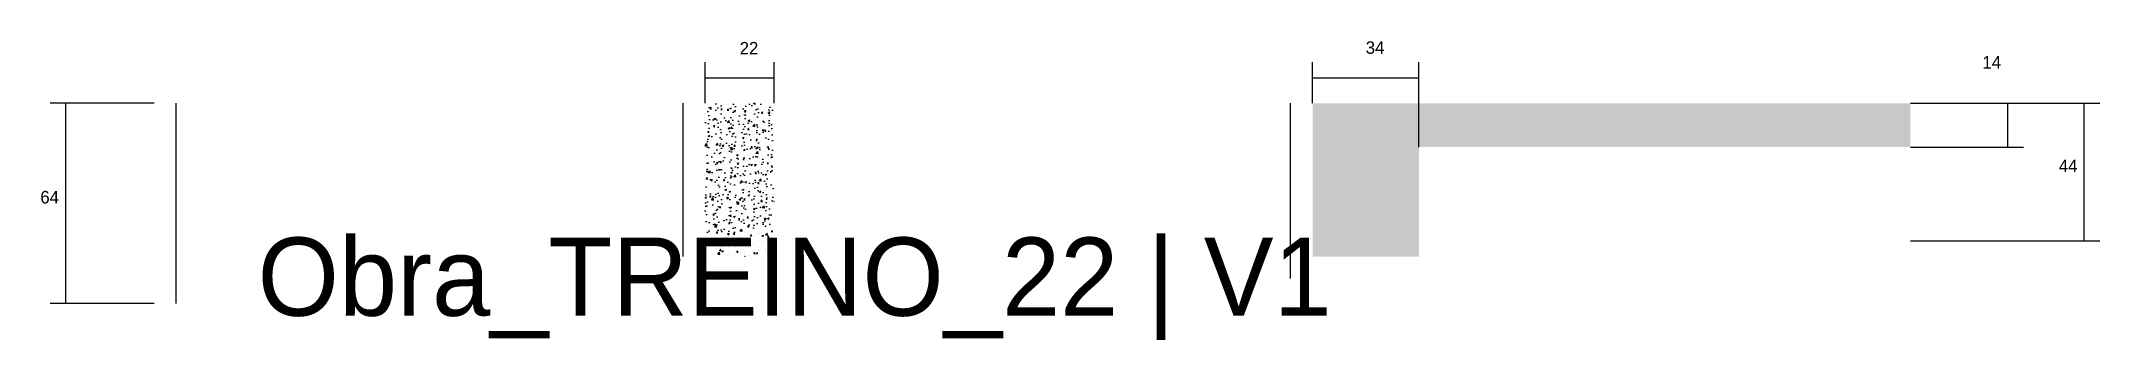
# Model space of a CAD drawing. Header units: metres. Extents: x -2848 to 22762, y -49062 to 1016.
# Drawn here: x 15931 to 16588, y -29818 to -29722 of the extents above; entities that cross this region are included whole.
import ezdxf

# ---------------------------------------------------------------- set-up
doc = ezdxf.new("R2010")
doc.units = ezdxf.units.M
for name, color, linetype in [('COTA', 4, 'Continuous'), ('LABEL_ID', 3, 'Continuous'), ('SARR_2.2x7', 40, 'Continuous')]:
    doc.layers.add(name, color=color, linetype=linetype)

msp = doc.modelspace()

# ---------------------------------------------------------------- texts
at = {"layer": 'COTA'}
for s, p in [('22', (16154, -29726.5)), ('34', (16354, -29726.3)), ('14', (16551, -29731)), ('44', (16575.4, -29764.1)), ('64', (15930.6, -29774.1))]:
    msp.add_text(s, height=4, dxfattribs=at).set_placement(p)
at = {"layer": 'LABEL_ID'}
msp.add_text('Obra_TREINO_22 | V1', height=25, dxfattribs=at).set_placement((16000, -29810))

# ---------------------------------------------------------------- hatches: boundary and pattern name
at = {"layer": 'COTA'}
h = msp.add_hatch(dxfattribs=at)
h.set_pattern_fill('AR-CONC', scale=0.03)
h.paths.add_polyline_path([(16143, -29791.1), (16165, -29791.1), (16165, -29742.1), (16143, -29742.1)])
h = msp.add_hatch(dxfattribs=at)
h.set_pattern_fill('AR-CONC', scale=0.03)
h.paths.add_polyline_path([(16371, -29756.1), (16528, -29756.1), (16528, -29742.1), (16337, -29742.1), (16337, -29791.1), (16371, -29791.1), (16371, -29786.1)])

# ---------------------------------------------------------------- linework, layer by layer
for p, q in [((16143, -29742.1), (16143, -29729)), ((16165, -29742.1), (16165, -29729)), ((16337, -29742.1), (16337, -29729)), ((16371, -29756.1), (16371, -29729)), ((16143, -29734), (16165, -29734)), ((16337, -29734), (16371, -29734)), ((15967, -29742.1), (15933.7, -29742.1)), ((15938.7, -29806.1), (15938.7, -29742.1)), ((16528, -29742.1), (16564.1, -29742.1)), ((16528, -29742.1), (16588.5, -29742.1)), ((16559.1, -29756.1), (16559.1, -29742.1)), ((16583.5, -29786.1), (16583.5, -29742.1)), ((16528, -29756.1), (16564.1, -29756.1)), ((16528, -29786.1), (16588.5, -29786.1)), ((15967, -29806.1), (15933.7, -29806.1))]:
    msp.add_line(p, q, dxfattribs=at)
at = {"layer": 'SARR_2.2x7'}
for p, q in [((15974, -29806.1), (15974, -29742.1)), ((16136, -29791.1), (16136, -29742.1)), ((16330, -29798.1), (16330, -29742.1))]:
    msp.add_line(p, q, dxfattribs=at)

msp.set_redraw_order([(e.dxf.handle, doc.entitydb.next_handle()) for e in msp.query("TEXT MTEXT ATTDEF DIMENSION ARC_DIMENSION")])  # texts and dimensions are drawn at this point

doc.saveas('drawing.dxf')
